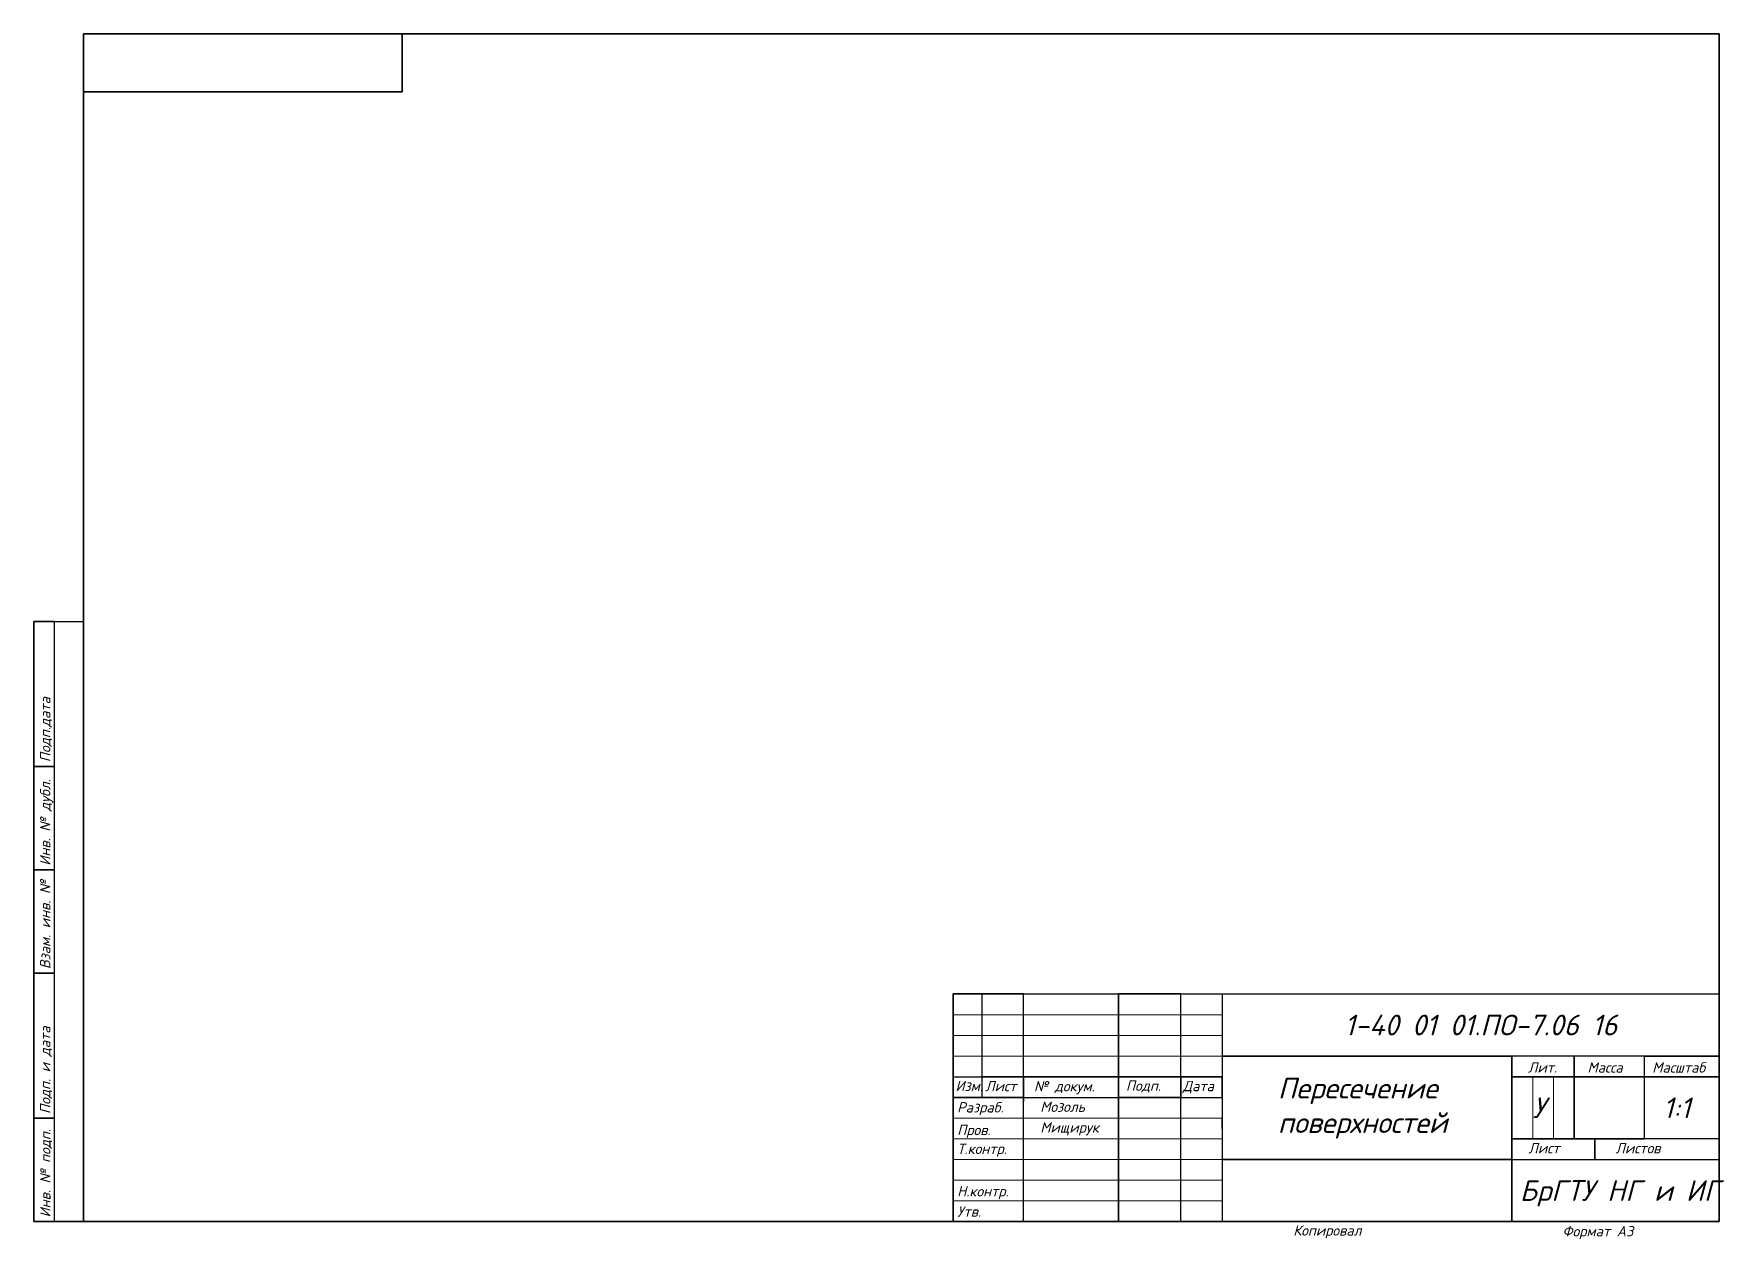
# Model space of a CAD drawing. Header units: millimetres. Extents: x -2 to 3464, y -388 to 765.
# Drawn here: x 2045.7 to 2453.9, y -364.7 to -73.5 of the extents above; entities that cross this region are included whole.
import ezdxf

# ---------------------------------------------------------------- set-up
doc = ezdxf.new("R2010")
doc.units = ezdxf.units.MM
doc.layers.add('MD_Видимые', color=7, linetype='Continuous', lineweight=50)
doc.styles.add('2.5мм', font='isocpeur.ttf', dxfattribs={"oblique": 15, "height": 2.5})
doc.styles.get("Standard").update_dxf_attribs({"font": 'isocpeur.ttf', "oblique": 15, "height": 5})

msp = doc.modelspace()

# ---------------------------------------------------------------- texts
at = {"style": '2.5мм', "oblique": 15}
for s, p in [('Подп.дата', (2049.671, -249.496)), ('Инв. № дубл.', (2049.671, -274.496)), ('Взам. инв. №', (2049.671, -299.496)), ('Подп. и дата', (2049.671, -334.496)), ('Инв. № подп.', (2049.706, -359.497))]:
    msp.add_text(s, height=2.5, rotation=90, dxfattribs=at).set_placement(p)
for s, p in [('Изм.', (2268.258, -328.976)), ('Лист', (2275.444, -328.996))]:
    msp.add_text(s, height=2.5, dxfattribs=at).set_placement(p)
at = {"char_height": 5, "attachment_point": 1}
for s, width, insert in [('1-40 01 01.ПО-7.06 16', 120, (2362.229, -310.496)), ('Пересечение поверхностей', 70, (2346.137, -325.747)), ('У', 5, (2407.671, -330.496)), ('1:1', 18, (2439.145, -330.496)), ('БрГТУ НГ и ИГ', 55, (2404.552, -350.496))]:
    msp.add_mtext_dynamic_manual_height_columns(s, width=width, gutter_width=25, heights=[0], dxfattribs=dict(at, insert=insert))
at = {"char_height": 2.5, "attachment_point": 1, "style": '2.5мм'}
for s, width, heights, insert in [('Лит.', 15, [0], (2406.533, -321.996)), ('Масса', 17, [0], (2420.899, -321.996)), ('Масштаб', 18, [0], (2436.541, -321.996)), ('\\pxi-3,l4,t3;№^Iдокум.', 23, [2.413], (2284.72, -326.535)), ('Подп.', 15, [0], (2309.421, -326.393)), ('Разраб.', 17, [0], (2268.671, -331.636)), ('Мозоль', 23, [0], (2288.736, -331.496)), ('Пров.', 17, [0], (2268.671, -337.105)), ('Мищирук', 23, [0], (2288.736, -336.496)), ('Т.контр.', 16, [0], (2268.671, -341.67)), ('Лист', 20, [0], (2406.639, -341.496)), ('Листов', 30, [0], (2427.671, -341.496)), ('Н.контр.', 16, [0], (2268.671, -351.911)), ('Утв.', 16, [0], (2268.671, -356.82))]:
    msp.add_mtext_dynamic_manual_height_columns(s, width=width, gutter_width=12.5, heights=heights, dxfattribs=dict(at, insert=insert))
at = {"insert": (2323.143, -326.487), "char_height": 2.5, "attachment_point": 1, "style": '2.5мм'}
msp.add_mtext('Дата', dxfattribs=at)
at = {"layer": 'MD_Видимые', "char_height": 2.5, "attachment_point": 1, "style": '2.5мм'}
for s, width, insert in [('Копировал', 19.92422, (2349.855, -361.386)), ('Формат А3', 48.12565, (2414.839, -361.571))]:
    msp.add_mtext_dynamic_manual_height_columns(s, width=width, gutter_width=12.5, heights=[0], dxfattribs=dict(at, insert=insert))

# ---------------------------------------------------------------- linework, layer by layer
at = {"lineweight": 13}
for p, q in [((2267.671, -310.496), (2332.671, -310.496)), ((2332.671, -315.496), (2267.671, -315.496))]:
    msp.add_line(p, q, dxfattribs=at)
for p, q in [((2332.671, -310.496), (2332.671, -315.496)), ((2332.671, -320.496), (2332.671, -330.496)), ((2402.671, -327.996), (2402.671, -322.996)), ((2402.671, -322.996), (2402.671, -327.996)), ((2402.671, -325.496), (2402.671, -330.496)), ((2284.671, -330.496), (2284.671, -331.496)), ((2332.671, -330.496), (2332.671, -327.996)), ((2332.671, -327.996), (2332.671, -330.496)), ((2402.671, -335.496), (2402.671, -330.496)), ((2402.671, -330.496), (2402.671, -340.496)), ((2402.671, -330.496), (2402.671, -335.496)), ((2284.671, -335.496), (2284.671, -333.996)), ((2332.671, -337.996), (2332.671, -335.496)), ((2332.671, -335.496), (2332.671, -337.996)), ((2402.671, -342.996), (2402.671, -337.996)), ((2402.671, -337.996), (2402.671, -342.996)), ((2402.671, -345.496), (2402.671, -344.16))]:
    msp.add_line(p, q)
msp.add_lwpolyline([(2057.671, -360.496), (2452.671, -360.496), (2452.671, -73.496), (2057.671, -73.496)], close=True)
for points in [[(2057.671, -73.496), (2057.671, -87.496)], [(2057.671, -87.496), (2064.671, -87.496), (2134.671, -87.496), (2134.671, -73.496)], [(2057.671, -360.496), (2045.671, -360.496), (2045.671, -215.496), (2057.671, -215.496)], [(2045.671, -360.496), (2050.671, -360.496), (2050.671, -215.496)], [(2045.671, -275.496), (2050.671, -275.496), (2050.671, -250.496), (2045.671, -250.496)], [(2452.671, -360.496), (2452.671, -340.496), (2452.671, -271.012)], [(2045.671, -300.496), (2050.671, -300.496)], [(2452.671, -305.496), (2452.671, -320.496), (2332.671, -320.496)], [(2452.671, -360.496), (2452.671, -305.496)], [(2267.671, -320.496), (2267.671, -325.496), (2332.671, -325.496)], [(2267.671, -325.496), (2267.671, -330.496), (2332.671, -330.496)], [(2045.671, -335.496), (2050.671, -335.496)]]:
    msp.add_lwpolyline(points)
at = {"lineweight": 30}
msp.add_lwpolyline([(2452.671, -360.496), (2267.671, -360.496), (2267.671, -305.496), (2452.671, -305.496)], close=True, dxfattribs=at)
at = {"lineweight": 25}
for points in [[(2267.671, -360.496), (2284.671, -360.496), (2284.671, -305.496)], [(2267.671, -360.496), (2307.671, -360.496), (2307.671, -305.496)], [(2267.671, -305.496), (2274.671, -305.496), (2274.671, -330.496)], [(2267.671, -305.496), (2267.671, -360.496), (2267.671, -305.496)], [(2307.671, -360.496), (2322.671, -360.496), (2322.671, -305.496)], [(2267.671, -360.496), (2402.671, -360.496), (2402.671, -320.496)], [(2417.671, -340.496), (2417.671, -340.496), (2417.671, -320.496)], [(2434.671, -340.496), (2434.671, -325.496), (2434.671, -320.496)], [(2267.671, -330.496), (2332.671, -330.496), (2332.671, -325.496), (2274.671, -325.496), (2274.671, -330.496), (2267.671, -330.496), (2267.671, -325.496), (2274.671, -325.496)], [(2452.671, -340.496), (2452.671, -325.496), (2402.671, -325.496)], [(2452.671, -345.496), (2452.671, -340.496), (2402.671, -340.496)], [(2402.671, -345.496), (2422.671, -345.496), (2422.671, -340.496)], [(2332.671, -345.496), (2402.671, -345.496), (2452.671, -345.496)]]:
    msp.add_lwpolyline(points, dxfattribs=at)
at = {"lineweight": 15}
msp.add_lwpolyline([(2332.671, -305.496), (2332.671, -360.496)], dxfattribs=at)
at = {"lineweight": 13}
for points in [[(2332.671, -320.496), (2267.671, -320.496)], [(2267.671, -330.496), (2267.671, -335.496), (2332.671, -335.496)], [(2267.671, -335.496), (2267.671, -340.496), (2332.671, -340.496)], [(2452.671, -345.496), (2332.671, -345.496), (2267.671, -345.496)], [(2267.671, -360.496), (2267.671, -355.496), (2332.671, -355.496), (2267.671, -355.496), (2267.671, -350.496), (2332.671, -350.496)]]:
    msp.add_lwpolyline(points, dxfattribs=at)
at = {"layer": 'MD_Видимые', "lineweight": 30}
msp.add_line((2050.671, -215.496), (2057.671, -215.496), dxfattribs=at)
at = {"layer": 'MD_Видимые', "lineweight": 13}
for p, q in [((2407.671, -340.496), (2407.671, -325.496)), ((2412.671, -340.496), (2412.671, -325.496))]:
    msp.add_line(p, q, dxfattribs=at)
at = {"layer": 'MD_Видимые', "lineweight": 30}
for points in [[(2045.671, -360.496), (2050.671, -360.496), (2050.671, -215.496), (2045.671, -215.496), (2045.671, -250.496), (2050.671, -250.496), (2045.671, -250.496), (2045.671, -275.496), (2050.671, -275.496), (2045.671, -275.496), (2045.671, -300.496), (2050.671, -300.496), (2045.671, -300.496), (2045.671, -335.496), (2050.671, -335.496), (2045.671, -335.496), (2045.671, -360.496), (2057.671, -360.496), (2057.671, -73.496), (2134.671, -73.496), (2134.671, -87.496), (2057.671, -87.496), (2057.671, -73.496), (2452.671, -73.496), (2452.671, -360.496), (2057.671, -360.496)], [(2267.671, -360.496), (2267.671, -305.496), (2332.671, -305.496), (2332.671, -360.496), (2322.671, -360.496), (2322.671, -305.496), (2307.671, -305.496), (2307.671, -360.496), (2284.671, -360.496), (2284.671, -305.496), (2267.671, -305.496), (2267.671, -360.496), (2284.671, -360.496)], [(2274.671, -305.496), (2274.671, -330.496), (2267.671, -330.496), (2267.671, -325.496), (2274.671, -325.496), (2284.671, -325.496), (2284.671, -330.496), (2274.671, -330.496), (2307.671, -330.496), (2307.671, -325.496), (2284.671, -325.496), (2322.671, -325.496), (2322.671, -330.496), (2307.671, -330.496), (2332.671, -330.496), (2332.671, -325.496), (2322.671, -325.496)], [(2332.671, -320.496), (2402.671, -320.496), (2402.671, -345.496), (2332.671, -345.496), (2402.671, -345.496), (2402.671, -360.496), (2402.671, -345.496), (2452.671, -345.496), (2452.671, -340.496), (2402.671, -340.496), (2422.671, -340.496), (2422.671, -345.496), (2422.671, -340.496), (2434.671, -340.496), (2434.671, -320.496), (2452.671, -320.496), (2402.671, -320.496), (2402.671, -325.496), (2452.671, -325.496), (2417.671, -325.496), (2417.671, -320.496), (2417.671, -340.496), (2402.671, -340.496)]]:
    msp.add_lwpolyline(points, dxfattribs=at)

msp.set_redraw_order([(e.dxf.handle, doc.entitydb.next_handle()) for e in msp.query("TEXT MTEXT ATTDEF DIMENSION ARC_DIMENSION")])  # texts and dimensions are drawn at this point

doc.saveas('drawing.dxf')
